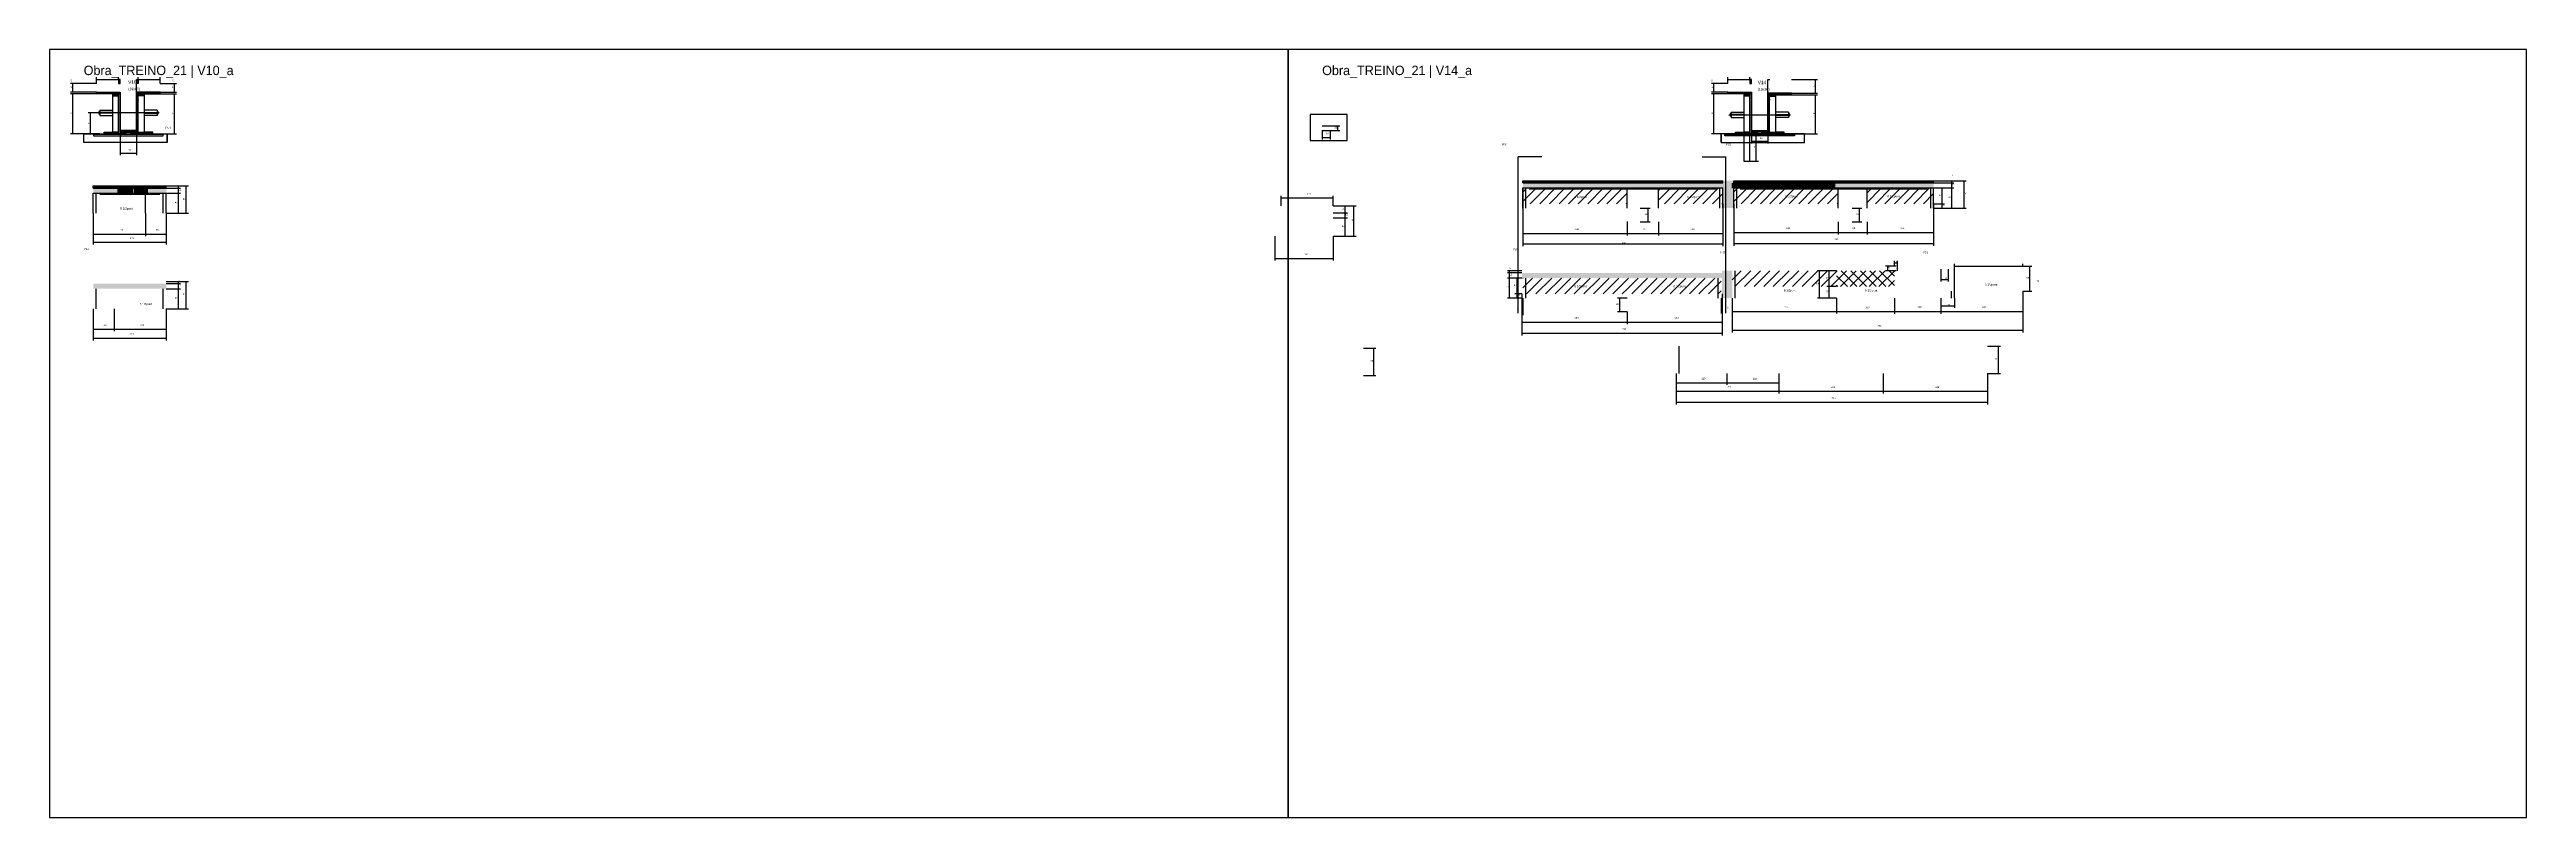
# Model space of a CAD drawing. Header units: metres. Extents: x -41 to 34840, y -36000 to 1848.
# Drawn here: x 5800 to 11600, y -23400 to -21600 of the extents above; entities that cross this region are included whole.
import ezdxf

# ---------------------------------------------------------------- set-up
doc = ezdxf.new("R2010")
doc.units = ezdxf.units.M
for name, color, linetype in [('barrote', 126, 'Continuous'), ('CELL_BORDER', 8, 'Continuous'), ('COTA', 4, 'Continuous'), ('Cota Seção (2x)', 4, 'Continuous'), ('detalhes', 7, 'Continuous'), ('Hachura', 253, 'Continuous'), ('LABEL_ID', 3, 'Continuous'), ('Madeira', 126, 'Continuous'), ('NOMENCLATURA', 7, 'Continuous'), ('Painéis', 200, 'Continuous'), ('SARR_2.2x7', 40, 'Continuous'), ('SARR_EDITAR', 141, 'Continuous'), ('SCO-___-LAJ', 4, 'Continuous'), ('TENSOR', 2, 'Continuous'), ('Texto Seção', 7, 'Continuous')]:
    doc.layers.add(name, color=color, linetype=linetype)

msp = doc.modelspace()

# ---------------------------------------------------------------- hatches: boundary and pattern name
at = {"layer": 'COTA'}
h = msp.add_hatch(dxfattribs=at)
h.set_pattern_fill('AR-CONC', scale=0.03)
h.paths.add_polyline_path([(9717.9, -21971.6), (9743.9, -21971.6), (9743.9, -21924.6), (10211.9, -21924.6), (10211.9, -21912.6), (9743.9, -21912.6), (9743.9, -21907.6), (9717.9, -21907.6), (9717.9, -21912.6), (9249.9, -21912.6), (9249.9, -21924.6), (9717.9, -21924.6)])
h = msp.add_hatch(dxfattribs=at)
h.set_pattern_fill('AR-CONC', scale=0.03)
h.paths.add_polyline_path([(6073.4, -21936.9), (6073.4, -21924.9), (5902.4, -21924.9), (5902.4, -21936.9)])
h = msp.add_hatch(dxfattribs=at)
h.set_pattern_fill('AR-CONC', scale=0.03)
h.paths.add_polyline_path([(6073.4, -22160.6), (6073.4, -22148.6), (5902.4, -22148.6), (5902.4, -22160.6)])
h = msp.add_hatch(dxfattribs=at)
h.set_pattern_fill('AR-CONC', scale=0.03)
h.paths.add_polyline_path([(9716.4, -22182.7), (9740.4, -22182.7), (9740.4, -22118.7), (9716.4, -22118.7), (9716.4, -22123.7), (9247.9, -22123.7), (9247.9, -22135.7), (9716.4, -22135.7)])
at = {"layer": 'Hachura'}
h = msp.add_hatch(color=8, dxfattribs=at)
h.dxf.hatch_style = 1
h.paths.add_polyline_path([(5965.7, -21670), (5961.7, -21670), (5961.7, -21670), (5961.7, -21680), (5961.7, -21680), (5965.7, -21680), (5965.7, -21680), (5965.7, -21670)])
h = msp.add_hatch(color=8, dxfattribs=at)
h.dxf.hatch_style = 1
h.paths.add_polyline_path([(6003.7, -21670), (6007.7, -21670), (6007.7, -21670), (6007.7, -21680), (6007.7, -21680), (6003.7, -21680), (6003.7, -21680), (6003.7, -21670)])
h = msp.add_hatch(color=8, dxfattribs=at)
h.dxf.hatch_style = 1
h.paths.add_polyline_path([(9785.6, -21670), (9781.6, -21670), (9781.6, -21670), (9781.6, -21680), (9781.6, -21680), (9785.6, -21680), (9785.6, -21680), (9785.6, -21670)])
h = msp.add_hatch(color=8, dxfattribs=at)
h.dxf.hatch_style = 1
h.paths.add_polyline_path([(5910.1, -21704), (5910.1, -21700), (5910.1, -21700), (5965.7, -21700), (5965.7, -21700), (5965.7, -21704), (5965.7, -21704), (5910.1, -21704)])
h = msp.add_hatch(dxfattribs=at)
h.set_pattern_fill('ANSI31', scale=0.5)
h.paths.add_polyline_path([(5961.7, -21708.4), (5961.7, -21704), (5961.7, -21704), (5947.7, -21704), (5947.7, -21704), (5947.7, -21708.4), (5947.7, -21708.4), (5961.7, -21708.4)])
h = msp.add_hatch(color=8, dxfattribs=at)
h.dxf.hatch_style = 1
h.paths.add_polyline_path([(5961.7, -21699.4), (5965.7, -21699.4), (5965.7, -21699.4), (5965.7, -21793.4), (5965.7, -21793.4), (5961.7, -21793.4), (5961.7, -21793.4), (5961.7, -21699.4)])
h = msp.add_hatch(color=8, dxfattribs=at)
h.dxf.hatch_style = 1
h.paths.add_polyline_path([(6007.7, -21699.4), (6003.7, -21699.4), (6003.7, -21699.4), (6003.7, -21793.4), (6003.7, -21793.4), (6007.7, -21793.4), (6007.7, -21793.4), (6007.7, -21699.4)])
h = msp.add_hatch(color=8, dxfattribs=at)
h.dxf.hatch_style = 1
h.paths.add_polyline_path([(6059.3, -21704), (6059.3, -21700), (6059.3, -21700), (6003.7, -21700), (6003.7, -21700), (6003.7, -21704), (6003.7, -21704), (6059.3, -21704)])
h = msp.add_hatch(dxfattribs=at)
h.set_pattern_fill('ANSI31', scale=0.5)
h.paths.add_polyline_path([(6007.7, -21708.4), (6007.7, -21704), (6007.7, -21704), (6021.7, -21704), (6021.7, -21704), (6021.7, -21708.4), (6021.7, -21708.4), (6007.7, -21708.4)])
h = msp.add_hatch(color=8, dxfattribs=at)
h.dxf.hatch_style = 1
h.paths.add_polyline_path([(9730, -21704), (9730, -21700), (9730, -21700), (9785.6, -21700), (9785.6, -21700), (9785.6, -21704), (9785.6, -21704), (9730, -21704)])
h = msp.add_hatch(dxfattribs=at)
h.set_pattern_fill('ANSI31', scale=0.5)
h.paths.add_polyline_path([(9781.6, -21708.4), (9781.6, -21704), (9781.6, -21704), (9767.6, -21704), (9767.6, -21704), (9767.6, -21708.4), (9767.6, -21708.4), (9781.6, -21708.4)])
h = msp.add_hatch(color=8, dxfattribs=at)
h.dxf.hatch_style = 1
h.paths.add_polyline_path([(9781.6, -21704), (9785.6, -21704), (9785.6, -21704), (9785.6, -21798), (9785.6, -21798), (9781.6, -21798), (9781.6, -21798), (9781.6, -21704)])
h = msp.add_hatch(color=8, dxfattribs=at)
h.dxf.hatch_style = 1
h.paths.add_polyline_path([(9879.2, -21706), (9879.2, -21702), (9879.2, -21702), (9823.6, -21702), (9823.6, -21702), (9823.6, -21706), (9823.6, -21706), (9879.2, -21706)])
h = msp.add_hatch(color=8, dxfattribs=at)
h.dxf.hatch_style = 1
h.paths.add_polyline_path([(9827.6, -21706), (9823.6, -21706), (9823.6, -21706), (9823.6, -21798), (9823.6, -21798), (9827.6, -21798), (9827.6, -21798), (9827.6, -21706)])
h = msp.add_hatch(dxfattribs=at)
h.set_pattern_fill('ANSI31', scale=0.5)
h.paths.add_polyline_path([(9827.6, -21710.4), (9827.6, -21706), (9827.6, -21706), (9841.6, -21706), (9841.6, -21706), (9841.6, -21710.4), (9841.6, -21710.4), (9827.6, -21710.4)])
h = msp.add_hatch(dxfattribs=at)
h.set_pattern_fill('ANSI31', scale=0.5)
h.paths.add_polyline_path([(5927.7, -21798), (5927.7, -21793.6), (5927.7, -21793.6), (5947.7, -21793.6), (5947.7, -21793.6), (5947.7, -21798), (5947.7, -21798), (5927.7, -21798)])
h = msp.add_hatch(dxfattribs=at)
h.set_pattern_fill('ANSI31', scale=0.5)
h.paths.add_polyline_path([(5961.7, -21798), (5961.7, -21793.6), (5961.7, -21793.6), (5947.7, -21793.6), (5947.7, -21793.6), (5947.7, -21798), (5947.7, -21798), (5961.7, -21798)])
h = msp.add_hatch(color=8, dxfattribs=at)
h.dxf.hatch_style = 1
h.paths.add_polyline_path([(6003.7, -21793.6), (6003.7, -21790), (6003.7, -21790), (5965.7, -21790), (5965.7, -21790), (5965.7, -21793.6), (5965.7, -21793.6), (6003.7, -21793.6)])
h = msp.add_hatch(dxfattribs=at)
h.set_pattern_fill('ANSI31', scale=0.5)
h.paths.add_polyline_path([(5979.7, -21798), (5979.7, -21793.6), (5979.7, -21793.6), (5965.7, -21793.6), (5965.7, -21793.6), (5965.7, -21798), (5965.7, -21798), (5979.7, -21798)])
h = msp.add_hatch(dxfattribs=at)
h.set_pattern_fill('ANSI31', scale=0.5)
h.paths.add_polyline_path([(6003.7, -21798), (6003.7, -21793.6), (6003.7, -21793.6), (5989.7, -21793.6), (5989.7, -21793.6), (5989.7, -21798), (5989.7, -21798), (6003.7, -21798)])
h = msp.add_hatch(dxfattribs=at)
h.set_pattern_fill('ANSI31', scale=0.5)
h.paths.add_polyline_path([(6007.7, -21798), (6007.7, -21793.6), (6007.7, -21793.6), (6021.7, -21793.6), (6021.7, -21793.6), (6021.7, -21798), (6021.7, -21798), (6007.7, -21798)])
h = msp.add_hatch(dxfattribs=at)
h.set_pattern_fill('ANSI31', scale=0.5)
h.paths.add_polyline_path([(6041.7, -21798), (6041.7, -21793.6), (6041.7, -21793.6), (6021.7, -21793.6), (6021.7, -21793.6), (6021.7, -21798), (6021.7, -21798), (6041.7, -21798)])
h = msp.add_hatch(dxfattribs=at)
h.set_pattern_fill('ANSI31', scale=0.5)
h.paths.add_polyline_path([(9747.6, -21798), (9747.6, -21793.6), (9747.6, -21793.6), (9767.6, -21793.6), (9767.6, -21793.6), (9767.6, -21798), (9767.6, -21798), (9747.6, -21798)])
h = msp.add_hatch(dxfattribs=at)
h.set_pattern_fill('ANSI31', scale=0.5)
h.paths.add_polyline_path([(9781.6, -21798), (9781.6, -21793.6), (9781.6, -21793.6), (9767.6, -21793.6), (9767.6, -21793.6), (9767.6, -21798), (9767.6, -21798), (9781.6, -21798)])
h = msp.add_hatch(color=8, dxfattribs=at)
h.dxf.hatch_style = 1
h.paths.add_polyline_path([(9785.6, -21793.6), (9785.6, -21790), (9785.6, -21790), (9823.6, -21790), (9823.6, -21790), (9823.6, -21793.6), (9823.6, -21793.6), (9785.6, -21793.6)])
h = msp.add_hatch(dxfattribs=at)
h.set_pattern_fill('ANSI31', scale=0.5)
h.paths.add_polyline_path([(9785.6, -21798), (9785.6, -21793.6), (9785.6, -21793.6), (9799.6, -21793.6), (9799.6, -21793.6), (9799.6, -21798), (9799.6, -21798), (9785.6, -21798)])
h = msp.add_hatch(dxfattribs=at)
h.set_pattern_fill('ANSI31', scale=0.5)
h.paths.add_polyline_path([(9809.6, -21798), (9809.6, -21793.6), (9809.6, -21793.6), (9823.6, -21793.6), (9823.6, -21793.6), (9823.6, -21798), (9823.6, -21798), (9809.6, -21798)])
h = msp.add_hatch(dxfattribs=at)
h.set_pattern_fill('ANSI31', scale=0.5)
h.paths.add_polyline_path([(9827.6, -21798), (9827.6, -21793.6), (9827.6, -21793.6), (9841.6, -21793.6), (9841.6, -21793.6), (9841.6, -21798), (9841.6, -21798), (9827.6, -21798)])
h = msp.add_hatch(dxfattribs=at)
h.set_pattern_fill('ANSI31', scale=0.5)
h.paths.add_polyline_path([(9861.6, -21798), (9861.6, -21793.6), (9861.6, -21793.6), (9841.6, -21793.6), (9841.6, -21793.6), (9841.6, -21798), (9841.6, -21798), (9861.6, -21798)])
h = msp.add_hatch(dxfattribs=at)
h.set_pattern_fill('ANSI31', scale=5)
h.paths.add_polyline_path([(9493.9, -21961.6), (9493.9, -21924.6), (9249.9, -21924.6), (9249.9, -21961.6)])
h = msp.add_hatch(dxfattribs=at)
h.set_pattern_fill('ANSI31', scale=5)
h.paths.add_polyline_path([(9717.9, -21924.6), (9567.4, -21924.6), (9567.4, -21961.6), (9717.9, -21961.6)])
h = msp.add_hatch(dxfattribs=at)
h.set_pattern_fill('ANSI31', scale=5)
h.paths.add_polyline_path([(9743.9, -21924.6), (9743.9, -21961.6), (9987.9, -21961.6), (9987.9, -21924.6)])
h = msp.add_hatch(dxfattribs=at)
h.set_pattern_fill('ANSI31', scale=5)
h.paths.add_polyline_path([(10055.9, -21924.6), (10055.9, -21961.6), (10211.9, -21961.6), (10211.9, -21924.6)])
h = msp.add_hatch(dxfattribs=at)
h.set_pattern_fill('ANSI31', scale=5)
h.paths.add_polyline_path([(9493.9, -22135.7), (9249.9, -22135.7), (9249.9, -22172.7), (9493.9, -22172.7)])
h = msp.add_hatch(dxfattribs=at)
h.set_pattern_fill('ANSI31', scale=5)
h.paths.add_polyline_path([(9493.9, -22135.7), (9493.9, -22172.7), (9714.4, -22172.7), (9714.4, -22135.7)])
h = msp.add_hatch(dxfattribs=at)
h.set_pattern_fill('ANSI31', scale=5)
h.paths.add_polyline_path([(9984.4, -22155.7), (9984.4, -22118.7), (9740.4, -22118.7), (9740.4, -22155.7)])
h = msp.add_hatch(dxfattribs=at)
h.set_pattern_fill('ANSI37', scale=5)
h.paths.add_polyline_path([(10119.9, -22155.7), (10119.9, -22118.7), (9984.4, -22118.7), (9984.4, -22155.7)])

# ---------------------------------------------------------------- linework, layer by layer
for p, q in [((5915.7, -21745.5), (5915.7, -21751.5)), ((5915.7, -21745.5), (5917.7, -21745.5)), ((5917.7, -21742.5), (5917.7, -21754.5)), ((5917.7, -21742.5), (5947.7, -21742.5)), ((5947.7, -21747.5), (5917.7, -21747.5)), ((5947.7, -21749.5), (5917.7, -21749.5)), ((6051.7, -21742.5), (6021.7, -21742.5)), ((6021.7, -21747.5), (6051.7, -21747.5)), ((6021.7, -21749.5), (6051.7, -21749.5)), ((6051.7, -21742.5), (6051.7, -21754.5)), ((6051.7, -21745.5), (6053.7, -21745.5)), ((6053.7, -21745.5), (6053.7, -21751.5)), ((9737.6, -21747.1), (9737.6, -21759.1)), ((9737.6, -21747.1), (9767.6, -21747.1)), ((9871.6, -21747.1), (9841.6, -21747.1)), ((9871.6, -21747.1), (9871.6, -21759.1)), ((5917.7, -21751.5), (5915.7, -21751.5)), ((5917.7, -21754.5), (5947.7, -21754.5)), ((6051.7, -21754.5), (6021.7, -21754.5)), ((6051.7, -21751.5), (6053.7, -21751.5)), ((9735.6, -21750.1), (9735.6, -21756.1)), ((9737.6, -21750.1), (9735.6, -21750.1)), ((9737.6, -21756.1), (9735.6, -21756.1)), ((9767.6, -21752.1), (9737.6, -21752.1)), ((9767.6, -21754.1), (9737.6, -21754.1)), ((9737.6, -21759.1), (9767.6, -21759.1)), ((9841.6, -21752.1), (9871.6, -21752.1)), ((9841.6, -21754.1), (9871.6, -21754.1)), ((9871.6, -21759.1), (9841.6, -21759.1)), ((9873.6, -21750.1), (9871.6, -21750.1)), ((9871.6, -21756.1), (9873.6, -21756.1)), ((9873.6, -21750.1), (9873.6, -21756.1))]:
    msp.add_line(p, q)
msp.add_lwpolyline([(8838.7, -21752.5), (8752.2, -21752.5), (8752.2, -21813.3), (8838.7, -21813.3)], close=True)
at = {"layer": 'barrote'}
for points in [[(6075.1, -21818), (5880, -21818), (5880, -21798), (6075.1, -21798)], [(9714.2, -21818), (9909.3, -21818), (9909.3, -21798), (9714.2, -21798)]]:
    msp.add_lwpolyline(points, close=True, dxfattribs=at)
at = {"layer": 'CELL_BORDER'}
for points in [[(5800, -23400), (8700, -23400), (8700, -21600), (5800, -21600)], [(8700, -23400), (11600, -23400), (11600, -21600), (8700, -21600)]]:
    msp.add_lwpolyline(points, close=True, dxfattribs=at)
at = {"layer": 'COTA'}
for p, q in [((5910.1, -21680), (5849.4, -21680)), ((5854.4, -21700), (5854.4, -21680)), ((5910.1, -21680), (5910.1, -21665)), ((5910.1, -21670), (5961.7, -21670)), ((5961.7, -21670), (5961.7, -21665)), ((6007.7, -21670), (6007.7, -21665)), ((6007.7, -21670), (6059.3, -21670)), ((6059.3, -21680), (6059.3, -21665)), ((6059.3, -21680), (6097.5, -21680)), ((6092.5, -21700), (6092.5, -21680)), ((9730, -21680), (9691.8, -21680)), ((9696.8, -21700), (9696.8, -21680)), ((9730, -21680), (9730, -21665)), ((9730, -21670), (9781.6, -21670)), ((9781.6, -21670), (9781.6, -21665)), ((9879.2, -21670), (9939.9, -21670)), ((9934.9, -21702), (9934.9, -21670)), ((5910.1, -21700), (5849.4, -21700)), ((5910.1, -21704), (5849.4, -21704)), ((5854.4, -21798), (5854.4, -21704)), ((5912.4, -21748.5), (5890.6, -21748.5)), ((5895.6, -21798.6), (5895.6, -21748.5)), ((6059.3, -21700), (6097.5, -21700)), ((6059.3, -21704), (6097.5, -21704)), ((6092.5, -21798), (6092.5, -21704)), ((9730, -21700), (9691.8, -21700)), ((9730, -21704), (9691.8, -21704)), ((9696.8, -21798), (9696.8, -21704)), ((9879.2, -21702), (9939.9, -21702)), ((9879.2, -21706), (9939.9, -21706)), ((9934.9, -21798), (9934.9, -21706)), ((5918.1, -21798), (5849.4, -21798)), ((5925.2, -21798.6), (5890.6, -21798.6)), ((5965.7, -21798), (5965.7, -21847.7)), ((6003.7, -21798), (6003.7, -21847.7)), ((6041.7, -21798), (6097.5, -21798)), ((8780, -21790.1), (8780, -21811.2)), ((8780, -21806.2), (8799, -21806.2)), ((8799, -21779.1), (8821.4, -21779.1)), ((8799, -21790.1), (8799, -21811.2)), ((8799, -21790.1), (8821.4, -21790.1)), ((8816.4, -21790.1), (8816.4, -21779.1)), ((9747.6, -21798), (9691.8, -21798)), ((9781.6, -21798), (9801.5, -21798)), ((9785.6, -21798), (9785.6, -21820.2)), ((9796.5, -21862), (9796.5, -21798)), ((9823.6, -21798), (9823.6, -21820.2)), ((9871.2, -21798), (9939.9, -21798)), ((5965.7, -21842.7), (6003.7, -21842.7)), ((9781.6, -21862), (9801.5, -21862)), ((9785.6, -21815.2), (9823.6, -21815.2)), ((6073.4, -21919.9), (6125.2, -21919.9)), ((6073.4, -21919.9), (6106.6, -21919.9)), ((6101.6, -21924.9), (6101.6, -21919.9)), ((6120.2, -21983.9), (6120.2, -21919.9)), ((10211.9, -21907.6), (10259.2, -21907.6)), ((10211.9, -21907.6), (10288.2, -21907.6)), ((10211.9, -21912.6), (10259.2, -21912.6)), ((10211.9, -21912.6), (10259.2, -21912.6)), ((10254.2, -21912.6), (10254.2, -21907.6)), ((10254.2, -21924.6), (10254.2, -21912.6)), ((10283.2, -21971.6), (10283.2, -21907.6)), ((6073.4, -21924.9), (6106.6, -21924.9)), ((6073.4, -21924.9), (6106.6, -21924.9)), ((6073.4, -21936.9), (6106.6, -21936.9)), ((6073.4, -21936.9), (6106.6, -21936.9)), ((6101.6, -21936.9), (6101.6, -21924.9)), ((6101.6, -21983.9), (6101.6, -21936.9)), ((8683.7, -21966.5), (8683.7, -21943)), ((8683.7, -21948), (8805.7, -21948)), ((8805.7, -21966.5), (8805.7, -21943)), ((8805.7, -21966.5), (8859.3, -21966.5)), ((8805.7, -21966.5), (8839, -21966.5)), ((8834, -21982.5), (8834, -21966.5)), ((8854.3, -22037.5), (8854.3, -21966.5)), ((9249.9, -21961.6), (9249.9, -22036)), ((9249.9, -21961.6), (9249.9, -22060.8)), ((9524.5, -21971.6), (9548, -21971.6)), ((9543, -22003.6), (9543, -21971.6)), ((9717.9, -21961.6), (9717.9, -22060.8)), ((9717.9, -21971.6), (9717.9, -22036)), ((9743.9, -21961.6), (9743.9, -22059.9)), ((9743.9, -21971.6), (9743.9, -22033.8)), ((10021.4, -21971.6), (10043.5, -21971.6)), ((10038.5, -22003.6), (10038.5, -21971.6)), ((10211.9, -21924.6), (10259.2, -21924.6)), ((10211.9, -21924.6), (10259.2, -21924.6)), ((10211.9, -21924.6), (10237, -21924.6)), ((10211.9, -21961.6), (10211.9, -22059.9)), ((10211.9, -21961.6), (10237, -21961.6)), ((10211.9, -21961.6), (10237, -21961.6)), ((10211.9, -21971.6), (10211.9, -22033.8)), ((10211.9, -21971.6), (10259.2, -21971.6)), ((10211.9, -21971.6), (10288.2, -21971.6)), ((10211.9, -21971.6), (10237, -21971.6)), ((10232, -21961.6), (10232, -21924.6)), ((10232, -21971.6), (10232, -21961.6)), ((10254.2, -21971.6), (10254.2, -21924.6)), ((5902.4, -21983.9), (5902.4, -22056.9)), ((5902.4, -21983.9), (5902.4, -22037.5)), ((5902.4, -22032.5), (6024.4, -22032.5)), ((6024.4, -21983.9), (6024.4, -22037.5)), ((6024.4, -21983.9), (6024.4, -22037.5)), ((6024.4, -22032.5), (6073.4, -22032.5)), ((6073.4, -21983.9), (6073.4, -22056.9)), ((6073.4, -21983.9), (6106.6, -21983.9)), ((6073.4, -21983.9), (6125.2, -21983.9)), ((6073.4, -21983.9), (6073.4, -22037.5)), ((8669.2, -22037.5), (8669.2, -22094.9)), ((8805.7, -21982.5), (8839, -21982.5)), ((8805.7, -21982.5), (8839, -21982.5)), ((8805.7, -21994.5), (8839, -21994.5)), ((8805.7, -21994.5), (8839, -21994.5)), ((8805.7, -22037.5), (8805.7, -22094.9)), ((8805.7, -22037.5), (8839, -22037.5)), ((8805.7, -22037.5), (8859.3, -22037.5)), ((8834, -21994.5), (8834, -21982.5)), ((8834, -22037.5), (8834, -21994.5)), ((9249.9, -22031), (9493.9, -22031)), ((9493.9, -22003.2), (9493.9, -22036)), ((9493.9, -22003.6), (9493.9, -22036)), ((9493.9, -22031), (9567.4, -22031)), ((9524.5, -22003.6), (9548, -22003.6)), ((9567.4, -22003.6), (9567.4, -22036)), ((9567.4, -22003.6), (9567.4, -22036)), ((9567.4, -22031), (9717.9, -22031)), ((9743.9, -22028.8), (9987.9, -22028.8)), ((9987.9, -22003.6), (9987.9, -22033.8)), ((9987.9, -22003.6), (9987.9, -22033.8)), ((9987.9, -22028.8), (10055.9, -22028.8)), ((10021.4, -22003.6), (10043.5, -22003.6)), ((10055.9, -22003.6), (10055.9, -22033.8)), ((10055.9, -22003.6), (10055.9, -22033.8)), ((10055.9, -22028.8), (10211.9, -22028.8)), ((5902.4, -22051.9), (6073.4, -22051.9)), ((8669.2, -22089.9), (8805.7, -22089.9)), ((9249.9, -22055.8), (9717.9, -22055.8)), ((9743.9, -22054.9), (10211.9, -22054.9)), ((10119.9, -22107.7), (10119.9, -22095)), ((10126.9, -22107.7), (10126.9, -22095)), ((6073.4, -22143.6), (6125.2, -22143.6)), ((6073.4, -22143.6), (6106.6, -22143.6)), ((6073.4, -22148.6), (6106.6, -22148.6)), ((6073.4, -22148.6), (6106.6, -22148.6)), ((6101.6, -22148.6), (6101.6, -22143.6)), ((6101.6, -22160.6), (6101.6, -22148.6)), ((6120.2, -22207.6), (6120.2, -22143.6)), ((9247.9, -22118.7), (9214, -22118.7)), ((9247.9, -22123.7), (9214, -22123.7)), ((9247.9, -22123.7), (9214, -22123.7)), ((9247.9, -22135.7), (9214, -22135.7)), ((9247.9, -22135.7), (9214, -22135.7)), ((9219, -22123.7), (9219, -22118.7)), ((9219, -22135.7), (9219, -22123.7)), ((9219, -22182.7), (9219, -22135.7)), ((9247.9, -22135.7), (9231.5, -22135.7)), ((9236.5, -22172.7), (9236.5, -22135.7)), ((9984.4, -22118.7), (9939.5, -22118.7)), ((9944.5, -22182.7), (9944.5, -22118.7)), ((9984.4, -22118.7), (9962, -22118.7)), ((9984.4, -22155.7), (9962, -22155.7)), ((9984.4, -22155.7), (9962, -22155.7)), ((9967, -22155.7), (9967, -22118.7)), ((9967, -22182.7), (9967, -22155.7)), ((10123.9, -22107.7), (10099.5, -22107.7)), ((10123.9, -22118.7), (10099.5, -22118.7)), ((10104.5, -22118.7), (10104.5, -22107.7)), ((10119.9, -22100), (10126.9, -22100)), ((10228.4, -22114.7), (10228.4, -22143.8)), ((10228.4, -22138.8), (10245.9, -22138.8)), ((10245.9, -22114.7), (10245.9, -22143.8)), ((10260.9, -22182.7), (10260.9, -22102.7)), ((10260.9, -22107.7), (10420.9, -22107.7)), ((10420.9, -22107.7), (10420.9, -22102.7)), ((10420.9, -22107.7), (10442, -22107.7)), ((10437, -22166.7), (10437, -22107.7)), ((5902.4, -22207.6), (5902.4, -22281.8)), ((5902.4, -22207.6), (5902.4, -22260.5)), ((5951.4, -22207.6), (5951.4, -22260.5)), ((5951.4, -22207.6), (5951.4, -22260.5)), ((6073.4, -22160.6), (6106.6, -22160.6)), ((6073.4, -22160.6), (6106.6, -22160.6)), ((6073.4, -22207.6), (6073.4, -22281.8)), ((6073.4, -22207.6), (6106.6, -22207.6)), ((6073.4, -22207.6), (6125.2, -22207.6)), ((6073.4, -22207.6), (6073.4, -22260.5)), ((6101.6, -22207.6), (6101.6, -22160.6)), ((9247.9, -22182.7), (9214, -22182.7)), ((9247.9, -22172.7), (9231.5, -22172.7)), ((9247.9, -22172.7), (9231.5, -22172.7)), ((9247.9, -22182.7), (9231.5, -22182.7)), ((9236.5, -22182.7), (9236.5, -22172.7)), ((9247.9, -22172.7), (9247.9, -22244)), ((9247.9, -22172.7), (9247.9, -22270.2)), ((9247.9, -22182.7), (9247.9, -22222.7)), ((9249.9, -22182.7), (9249.9, -22222.7)), ((9493.9, -22182.7), (9471.7, -22182.7)), ((9476.7, -22214.7), (9476.7, -22182.7)), ((9714.4, -22182.7), (9714.4, -22218.8)), ((9714.4, -22213.8), (9716.4, -22213.8)), ((9716.4, -22172.7), (9716.4, -22244)), ((9716.4, -22172.7), (9716.4, -22270.2)), ((9716.4, -22182.7), (9716.4, -22218.8)), ((9740.4, -22182.7), (9740.4, -22263.2)), ((9740.4, -22197.7), (9740.4, -22219.1)), ((9984.4, -22182.7), (9939.5, -22182.7)), ((9984.4, -22182.7), (9962, -22182.7)), ((9984.4, -22182.7), (9984.4, -22219.1)), ((9984.4, -22182.7), (9984.4, -22219.1)), ((10119.9, -22182.7), (10119.9, -22219.2)), ((10119.9, -22182.7), (10119.9, -22219.1)), ((10228.4, -22182.7), (10228.4, -22219.2)), ((10228.4, -22182.7), (10228.4, -22219.2)), ((10228.4, -22182.7), (10228.4, -22205.7)), ((10228.4, -22200.7), (10260.9, -22200.7)), ((10260.9, -22182.7), (10260.9, -22205.7)), ((10420.9, -22166.7), (10420.9, -22219.2)), ((10420.9, -22166.7), (10420.9, -22263.2)), ((10420.9, -22166.7), (10442, -22166.7)), ((5902.4, -22255.5), (5951.4, -22255.5)), ((5951.4, -22255.5), (6073.4, -22255.5)), ((9247.9, -22217.7), (9249.9, -22217.7)), ((9247.9, -22239), (9493.9, -22239)), ((9247.9, -22265.2), (9716.4, -22265.2)), ((9493.9, -22214.7), (9471.7, -22214.7)), ((9493.9, -22214.7), (9493.9, -22244)), ((9493.9, -22214.7), (9493.9, -22244)), ((9493.9, -22239), (9716.4, -22239)), ((9740.4, -22214.1), (9984.4, -22214.1)), ((9740.4, -22258.2), (10420.9, -22258.2)), ((9984.4, -22214.1), (10119.9, -22214.1)), ((10119.9, -22214.2), (10228.4, -22214.2)), ((10228.4, -22214.2), (10420.9, -22214.2)), ((5902.4, -22276.8), (6073.4, -22276.8)), ((8877, -22299.7), (8906, -22299.7)), ((8901, -22363.7), (8901, -22299.7)), ((10337.6, -22295.2), (10368.5, -22295.2)), ((10363.5, -22359.2), (10363.5, -22295.2)), ((8877, -22363.7), (8906, -22363.7)), ((9608.6, -22359.2), (9608.6, -22431.8)), ((9608.6, -22359.2), (9608.6, -22386.1)), ((9608.6, -22359.2), (9608.6, -22405.9)), ((9608.6, -22381.1), (9727.6, -22381.1)), ((9727.6, -22359.2), (9727.6, -22386.1)), ((9727.6, -22359.2), (9727.6, -22386.1)), ((9727.6, -22381.1), (9849.6, -22381.1)), ((9849.6, -22359.2), (9849.6, -22405.9)), ((9849.6, -22359.2), (9849.6, -22386.1)), ((9849.6, -22359.2), (9849.6, -22405.9)), ((10093.6, -22359.2), (10093.6, -22405.9)), ((10093.6, -22359.2), (10093.6, -22405.9)), ((10337.6, -22359.2), (10337.6, -22431.8)), ((10337.6, -22359.2), (10337.6, -22405.9)), ((10337.6, -22359.2), (10368.5, -22359.2)), ((9608.6, -22400.9), (9849.6, -22400.9)), ((9608.6, -22426.8), (10337.6, -22426.8)), ((9849.6, -22400.9), (10093.6, -22400.9)), ((10093.6, -22400.9), (10337.6, -22400.9))]:
    msp.add_line(p, q, dxfattribs=at)
at = {"layer": 'Cota Seção (2x)'}
for p, q in [((6003.7, -21790), (6003.7, -21670)), ((6003.7, -21670), (6008.7, -21670)), ((9823.6, -21790), (9823.6, -21670)), ((9823.6, -21670), (9828.6, -21670)), ((6003.7, -21790), (6008.7, -21790)), ((9823.6, -21790), (9828.6, -21790))]:
    msp.add_line(p, q, dxfattribs=at)
at = {"layer": 'detalhes'}
for p, q in [((6075.1, -21818), (6075.1, -21798)), ((9714.2, -21818), (9714.2, -21798))]:
    msp.add_line(p, q, dxfattribs=at)
at = {"layer": 'Madeira'}
for points in [[(5961.7, -21708.4), (5961.7, -21704), (5947.7, -21704), (5947.7, -21708.4)], [(5961.7, -21704), (5947.7, -21704), (5947.7, -21798), (5961.7, -21798)], [(6007.7, -21708.4), (6007.7, -21704), (6021.7, -21704), (6021.7, -21708.4)], [(6007.7, -21704), (6021.7, -21704), (6021.7, -21798), (6007.7, -21798)], [(9781.6, -21708.4), (9781.6, -21704), (9767.6, -21704), (9767.6, -21708.4)], [(9781.6, -21704), (9767.6, -21704), (9767.6, -21862), (9781.6, -21862)], [(9827.6, -21710.4), (9827.6, -21706), (9841.6, -21706), (9841.6, -21710.4)], [(9827.6, -21706), (9841.6, -21706), (9841.6, -21798), (9827.6, -21798)], [(6075.1, -21818), (5880, -21818), (5880, -21798), (6075.1, -21798)], [(5927.7, -21798), (5927.7, -21793.6), (5947.7, -21793.6), (5947.7, -21798)], [(5961.7, -21798), (5961.7, -21793.6), (5947.7, -21793.6), (5947.7, -21798)], [(5979.7, -21798), (5979.7, -21793.6), (5965.7, -21793.6), (5965.7, -21798)], [(6003.7, -21798), (6003.7, -21793.6), (5989.7, -21793.6), (5989.7, -21798)], [(6007.7, -21798), (6007.7, -21793.6), (6021.7, -21793.6), (6021.7, -21798)], [(6041.7, -21798), (6041.7, -21793.6), (6021.7, -21793.6), (6021.7, -21798)], [(9714.2, -21818), (9909.3, -21818), (9909.3, -21798), (9714.2, -21798)], [(9747.6, -21798), (9747.6, -21793.6), (9767.6, -21793.6), (9767.6, -21798)], [(9781.6, -21798), (9781.6, -21793.6), (9767.6, -21793.6), (9767.6, -21798)], [(9785.6, -21798), (9785.6, -21793.6), (9799.6, -21793.6), (9799.6, -21798)], [(9809.6, -21798), (9809.6, -21793.6), (9823.6, -21793.6), (9823.6, -21798)], [(9827.6, -21798), (9827.6, -21793.6), (9841.6, -21793.6), (9841.6, -21798)], [(9861.6, -21798), (9861.6, -21793.6), (9841.6, -21793.6), (9841.6, -21798)]]:
    msp.add_lwpolyline(points, close=True, dxfattribs=at)
at = {"layer": 'NOMENCLATURA'}
for p, q in [((9239.2, -22217.7), (9239.2, -21851.2)), ((9294.7, -21851.2), (9239.2, -21851.2)), ((9669.7, -21851.2), (9725.2, -21851.2)), ((9725.2, -22217.7), (9725.2, -21851.2))]:
    msp.add_line(p, q, dxfattribs=at)
at = {"layer": 'Painéis'}
for p, q in [((5910.1, -21700), (5965.7, -21700)), ((5910.1, -21704), (5910.1, -21700)), ((5965.7, -21704), (5965.7, -21700)), ((5965.7, -21798), (5965.7, -21704)), ((6003.7, -21700), (6059.3, -21700)), ((6003.7, -21704), (6003.7, -21700)), ((6003.7, -21798), (6003.7, -21704)), ((6059.3, -21704), (6059.3, -21700)), ((9730, -21700), (9785.6, -21700)), ((9730, -21704), (9730, -21700)), ((9785.6, -21704), (9785.6, -21700)), ((9785.6, -21798), (9785.6, -21704)), ((9823.6, -21702), (9879.2, -21702)), ((9823.6, -21706), (9823.6, -21702)), ((9823.6, -21798), (9823.6, -21706)), ((9879.2, -21706), (9879.2, -21702)), ((5965.7, -21790), (6003.7, -21790)), ((5965.7, -21793.6), (5965.7, -21790)), ((6003.7, -21793.6), (6003.7, -21790)), ((8780, -21779.1), (8799, -21779.1)), ((8780, -21790.1), (8799, -21790.1)), ((9785.6, -21790), (9823.6, -21790)), ((9785.6, -21793.6), (9785.6, -21790)), ((9823.6, -21793.6), (9823.6, -21790)), ((5902.4, -21919.9), (6073.4, -21919.9)), ((5902.4, -21924.9), (5902.4, -21919.9)), ((6024.4, -21924.9), (6024.4, -21919.9)), ((6073.4, -21924.9), (6073.4, -21919.9)), ((9249.9, -21907.6), (9717.9, -21907.6)), ((9249.9, -21912.6), (9249.9, -21907.6)), ((9249.9, -21912.6), (9717.9, -21912.6)), ((9493.9, -21912.6), (9493.9, -21907.6)), ((9567.4, -21912.6), (9567.4, -21907.6)), ((9717.9, -21912.6), (9717.9, -21907.6)), ((9743.9, -21907.6), (10211.9, -21907.6)), ((9743.9, -21912.6), (9743.9, -21907.6)), ((9743.9, -21912.6), (10211.9, -21912.6)), ((9987.9, -21912.6), (9987.9, -21907.6)), ((10055.9, -21912.6), (10055.9, -21907.6)), ((10211.9, -21912.6), (10211.9, -21907.6)), ((5902.4, -21924.9), (6073.4, -21924.9)), ((5902.4, -21936.9), (6073.4, -21936.9)), ((5902.4, -21983.9), (5902.4, -21936.9)), ((6024.4, -21983.9), (6024.4, -21936.9)), ((6073.4, -21983.9), (6073.4, -21936.9)), ((9249.9, -21924.6), (9717.9, -21924.6)), ((9249.9, -21971.6), (9249.9, -21924.6)), ((9249.9, -21961.6), (9249.9, -21924.6)), ((9493.9, -21971.6), (9493.9, -21924.6)), ((9567.4, -21971.6), (9567.4, -21924.6)), ((9717.9, -21971.6), (9717.9, -21924.6)), ((9743.9, -21924.6), (10211.9, -21924.6)), ((9743.9, -21971.6), (9743.9, -21924.6)), ((9987.9, -21971.6), (9987.9, -21924.6)), ((10055.9, -21971.6), (10055.9, -21924.6)), ((10211.9, -21971.6), (10211.9, -21924.6))]:
    msp.add_line(p, q, dxfattribs=at)
for points in [[(5965.7, -21670), (5961.7, -21670), (5961.7, -21680), (5965.7, -21680)], [(6003.7, -21670), (6007.7, -21670), (6007.7, -21680), (6003.7, -21680)], [(9785.6, -21670), (9781.6, -21670), (9781.6, -21680), (9785.6, -21680)], [(5910.1, -21704), (5910.1, -21700), (5965.7, -21700), (5965.7, -21704)], [(5961.7, -21704), (5965.7, -21704), (5965.7, -21798), (5961.7, -21798)], [(6059.3, -21704), (6059.3, -21700), (6003.7, -21700), (6003.7, -21704)], [(6007.7, -21704), (6003.7, -21704), (6003.7, -21798), (6007.7, -21798)], [(9730, -21704), (9730, -21700), (9785.6, -21700), (9785.6, -21704)], [(9781.6, -21704), (9785.6, -21704), (9785.6, -21798), (9781.6, -21798)], [(9879.2, -21706), (9879.2, -21702), (9823.6, -21702), (9823.6, -21706)], [(9827.6, -21706), (9823.6, -21706), (9823.6, -21798), (9827.6, -21798)], [(6003.7, -21793.6), (6003.7, -21790), (5965.7, -21790), (5965.7, -21793.6)], [(9785.6, -21793.6), (9785.6, -21790), (9823.6, -21790), (9823.6, -21793.6)], [(9249.9, -21912.6), (9249.9, -21912.6), (9249.9, -21907.6), (9249.9, -21907.6)], [(9249.9, -21961.6), (9249.9, -21961.6), (9249.9, -21924.6), (9249.9, -21924.6)]]:
    msp.add_lwpolyline(points, close=True, dxfattribs=at)
at = {"layer": 'SARR_2.2x7'}
for p, q in [((9738.9, -21913.9), (9980.9, -21913.9)), ((9738.9, -21915.3), (9980.9, -21915.3)), ((9738.9, -21916.6), (9980.9, -21916.6)), ((9738.9, -21917.9), (9980.9, -21917.9)), ((9738.9, -21919.3), (9980.9, -21919.3)), ((9738.9, -21920.6), (9980.9, -21920.6)), ((9738.9, -21921.9), (9980.9, -21921.9)), ((9738.9, -21923.3), (9980.9, -21923.3)), ((5909.4, -21983.9), (5909.4, -21936.9)), ((5917.4, -21939.1), (6058.4, -21939.1)), ((5959.4, -21926.9), (5995.4, -21926.9)), ((5959.4, -21928.9), (5995.4, -21928.9)), ((5959.4, -21930.9), (5995.4, -21930.9)), ((5959.4, -21932.9), (5995.4, -21932.9)), ((5959.4, -21934.9), (5995.4, -21934.9)), ((5997.4, -21926.9), (6030.4, -21926.9)), ((5997.4, -21928.9), (6030.4, -21928.9)), ((5997.4, -21930.9), (6030.4, -21930.9)), ((5997.4, -21932.9), (6030.4, -21932.9)), ((5997.4, -21934.9), (6030.4, -21934.9)), ((6066.4, -21983.9), (6066.4, -21936.9)), ((9256.9, -21961.6), (9256.9, -21924.6)), ((9256.9, -21971.6), (9256.9, -21961.6)), ((9264.9, -21926.8), (9493.9, -21926.8)), ((9493.9, -21926.8), (9567.4, -21926.8)), ((9567.4, -21926.8), (9702.9, -21926.8)), ((9710.9, -21961.6), (9710.9, -21924.6)), ((9710.9, -21971.6), (9710.9, -21961.6)), ((9750.9, -21961.6), (9750.9, -21924.6)), ((9750.9, -21971.6), (9750.9, -21961.6)), ((9758.9, -21926.8), (9987.9, -21926.8)), ((9987.9, -21926.8), (10055.9, -21926.8)), ((10055.9, -21926.8), (10196.9, -21926.8)), ((10204.9, -21961.6), (10204.9, -21924.6)), ((10204.9, -21971.6), (10204.9, -21961.6)), ((9256.9, -22172.7), (9256.9, -22135.7)), ((9707.4, -22172.7), (9707.4, -22135.7)), ((9747.4, -22155.7), (9747.4, -22118.7)), ((9747.4, -22182.7), (9747.4, -22155.7)), ((10126.9, -22118.7), (10126.9, -22107.7)), ((5909.4, -22207.6), (5909.4, -22160.6)), ((6066.4, -22207.6), (6066.4, -22160.6)), ((9256.9, -22182.7), (9256.9, -22172.7)), ((9707.4, -22182.7), (9707.4, -22172.7)), ((10253.9, -22182.7), (10253.9, -22166.7)), ((9615.6, -22359.2), (9615.6, -22295.2))]:
    msp.add_line(p, q, dxfattribs=at)
at = {"layer": 'SARR_EDITAR'}
for p, q in [((5902.4, -21922.4), (6024.4, -21922.4)), ((6024.4, -21922.4), (6073.4, -21922.4)), ((9249.9, -21910.1), (9493.9, -21910.1)), ((9493.9, -21910.1), (9567.4, -21910.1)), ((9567.4, -21910.1), (9717.9, -21910.1)), ((9743.9, -21910.1), (9987.9, -21910.1)), ((9987.9, -21910.1), (10055.9, -21910.1)), ((10055.9, -21910.1), (10211.9, -21910.1))]:
    msp.add_line(p, q, dxfattribs=at)
at = {"layer": 'SCO-___-LAJ'}
for points in [[(6066.1, -21799.3), (5903.2, -21799.3), (5903.2, -21802.5), (6066.1, -21802.5)], [(9723.2, -21799.3), (9886.1, -21799.3), (9886.1, -21802.5), (9723.2, -21802.5)]]:
    msp.add_lwpolyline(points, close=True, dxfattribs=at)
at = {"layer": 'TENSOR'}
for p, q in [((6056.7, -21748.5), (5912.4, -21748.5)), ((9732.6, -21753.1), (9876.9, -21753.1))]:
    msp.add_line(p, q, dxfattribs=at)

# ---------------------------------------------------------------- texts
at = {"layer": 'COTA'}
for s, p in [('5', (5848.9, -21675)), ('10', (5848.9, -21690)), ('5', (6087, -21675)), ('10', (6087, -21690)), ('5', (9691.3, -21675)), ('10', (9691.3, -21690)), ('16', (9929.4, -21686)), ('47', (5848.9, -21751)), ('47', (6087, -21751)), ('47', (9691.3, -21751)), ('46', (9929.4, -21752)), ('25', (5890.1, -21773.6)), ('19', (8789.5, -21798.6)), ('11', (8808.9, -21784.6)), ('19', (9804.6, -21809.7)), ('19', (5984.7, -21837.2)), ('32', (9791, -21830)), ('5', (6101.6, -21922.4)), ('5', (10254.2, -21895.6)), ('12', (10254.2, -21918.6)), ('47', (6093.6, -21960.4)), ('12', (6101.6, -21930.9)), ('64', (6112.1, -21951.9)), ('122', (8744.7, -21940.5)), ('16', (8826.4, -21974.5)), ('37', (10224.3, -21943.1)), ('10', (10232, -21966.6)), ('47', (10246.1, -21948.1)), ('64', (10283.2, -21939.6)), ('122', (5963.4, -22025)), ('171', (5987.9, -22043.9)), ('49', (6048.9, -22024.9)), ('43', (8825.7, -22016)), ('12', (8834, -21988.5)), ('71', (8846.2, -22002)), ('244', (9371.9, -22022.9)), ('74', (9530.7, -22022.8)), ('32', (9535.3, -21987.6)), ('150', (9642.7, -22022.9)), ('244', (9865.9, -22020.7)), ('68', (10021.9, -22020.7)), ('32', (10030.8, -21987.6)), ('156', (10133.9, -22020.7)), ('136', (8737.4, -22081.7)), ('468', (9481.9, -22055.8)), ('468', (9977.9, -22046.8)), ('7', (10123.4, -22100)), ('5', (6101.6, -22146.1)), ('12', (6101.6, -22154.6)), ('47', (9211.5, -22159.2)), ('5', (9219, -22114.5)), ('12', (9219, -22129.7)), ('37', (9228.8, -22154.2)), ('64', (9936.9, -22150.7)), ('37', (9959.3, -22137.2)), ('11', (10104.5, -22113.2)), ('18', (10237.2, -22138.8)), ('59', (10429.4, -22137.2)), ('75', (10452.6, -22145.2)), ('47', (6093.6, -22184.1)), ('64', (6112.1, -22175.6)), ('2', (9236.2, -22210.2)), ('10', (9236.5, -22177.7)), ('32', (9468.5, -22198.7)), ('2', (9728.2, -22206.3)), ('244', (9862.4, -22206.1)), ('27', (9959.5, -22169.2)), ('136', (10052.2, -22206.4)), ('108', (10174.2, -22206.1)), ('32', (10244.7, -22200.7)), ('192', (10324.7, -22206.1)), ('49', (5926.9, -22247.9)), ('171', (5987.9, -22268.7)), ('122', (6012.4, -22247.9)), ('246', (9370.9, -22230.9)), ('468', (9482.2, -22257)), ('222', (9605.2, -22230.9)), ('680', (10080.7, -22250)), ('64', (8893.4, -22331.7)), ('64', (10355.9, -22327.2)), ('119', (9668.1, -22373.5)), ('122', (9788.6, -22373.5)), ('241', (9729.1, -22392.8)), ('244', (9971.6, -22393.4)), ('729', (9973.1, -22419.2)), ('244', (10215.6, -22393.4))]:
    msp.add_text(s, height=4, dxfattribs=at).set_placement(p)
at = {"layer": 'Cota Seção (2x)'}
for p in [(6003.7, -21719.7), (9823.6, -21719.7)]:
    msp.add_text('60', height=4, dxfattribs=at).set_placement(p)
at = {"layer": 'LABEL_ID'}
for s, p in [('Obra_TREINO_21 | V10_a', (5880, -21660)), ('Obra_TREINO_21 | V14_a', (8780, -21660))]:
    msp.add_text(s, height=22, dxfattribs=at).set_placement(p)
at = {"layer": 'NOMENCLATURA'}
for s, p in [('P14', (6071.5, -21786.2)), ('P31', (9201.6, -21825.7)), ('P32', (9725.1, -21824.7)), ('5 1/2pont', (5965.5, -21975.3)), ('8 1/2pont', (9370.6, -21948.2)), ('6 1/2pont', (9634.7, -21948.2)), ('8 1/2pont', (9864.6, -21946.2)), ('8 1/2pont', (10103.3, -21946.2)), ('P14', (5880.4, -22069.9)), ('P24', (9226.5, -22070.7)), ('P30', (9712.4, -22077.7)), ('P31', (10186.3, -22077.7)), ('8 1/2pont', (9370.6, -22157.2)), ('8 1/2pont', (9602.3, -22157.2)), ('6 1/2pont', (10332.2, -22153.4)), ('5 1/2pont', (6011.1, -22199.1)), ('8 1/2pont', (9861.1, -22167.2)), ('6 1/2pont', (10051.3, -22167.2))]:
    msp.add_text(s, height=5, dxfattribs=at).set_placement(p)
at = {"layer": 'Texto Seção'}
for s, height, p in [('V10', 8, (5984.1, -21680.4)), ('(19x60)', 6, (5984.1, -21695.4)), ('V14', 8, (9800, -21681.3)), ('(19x60)', 6, (9800, -21696.3))]:
    msp.add_text(s, height=height, dxfattribs=at).set_placement(p)

doc.saveas('drawing.dxf')
